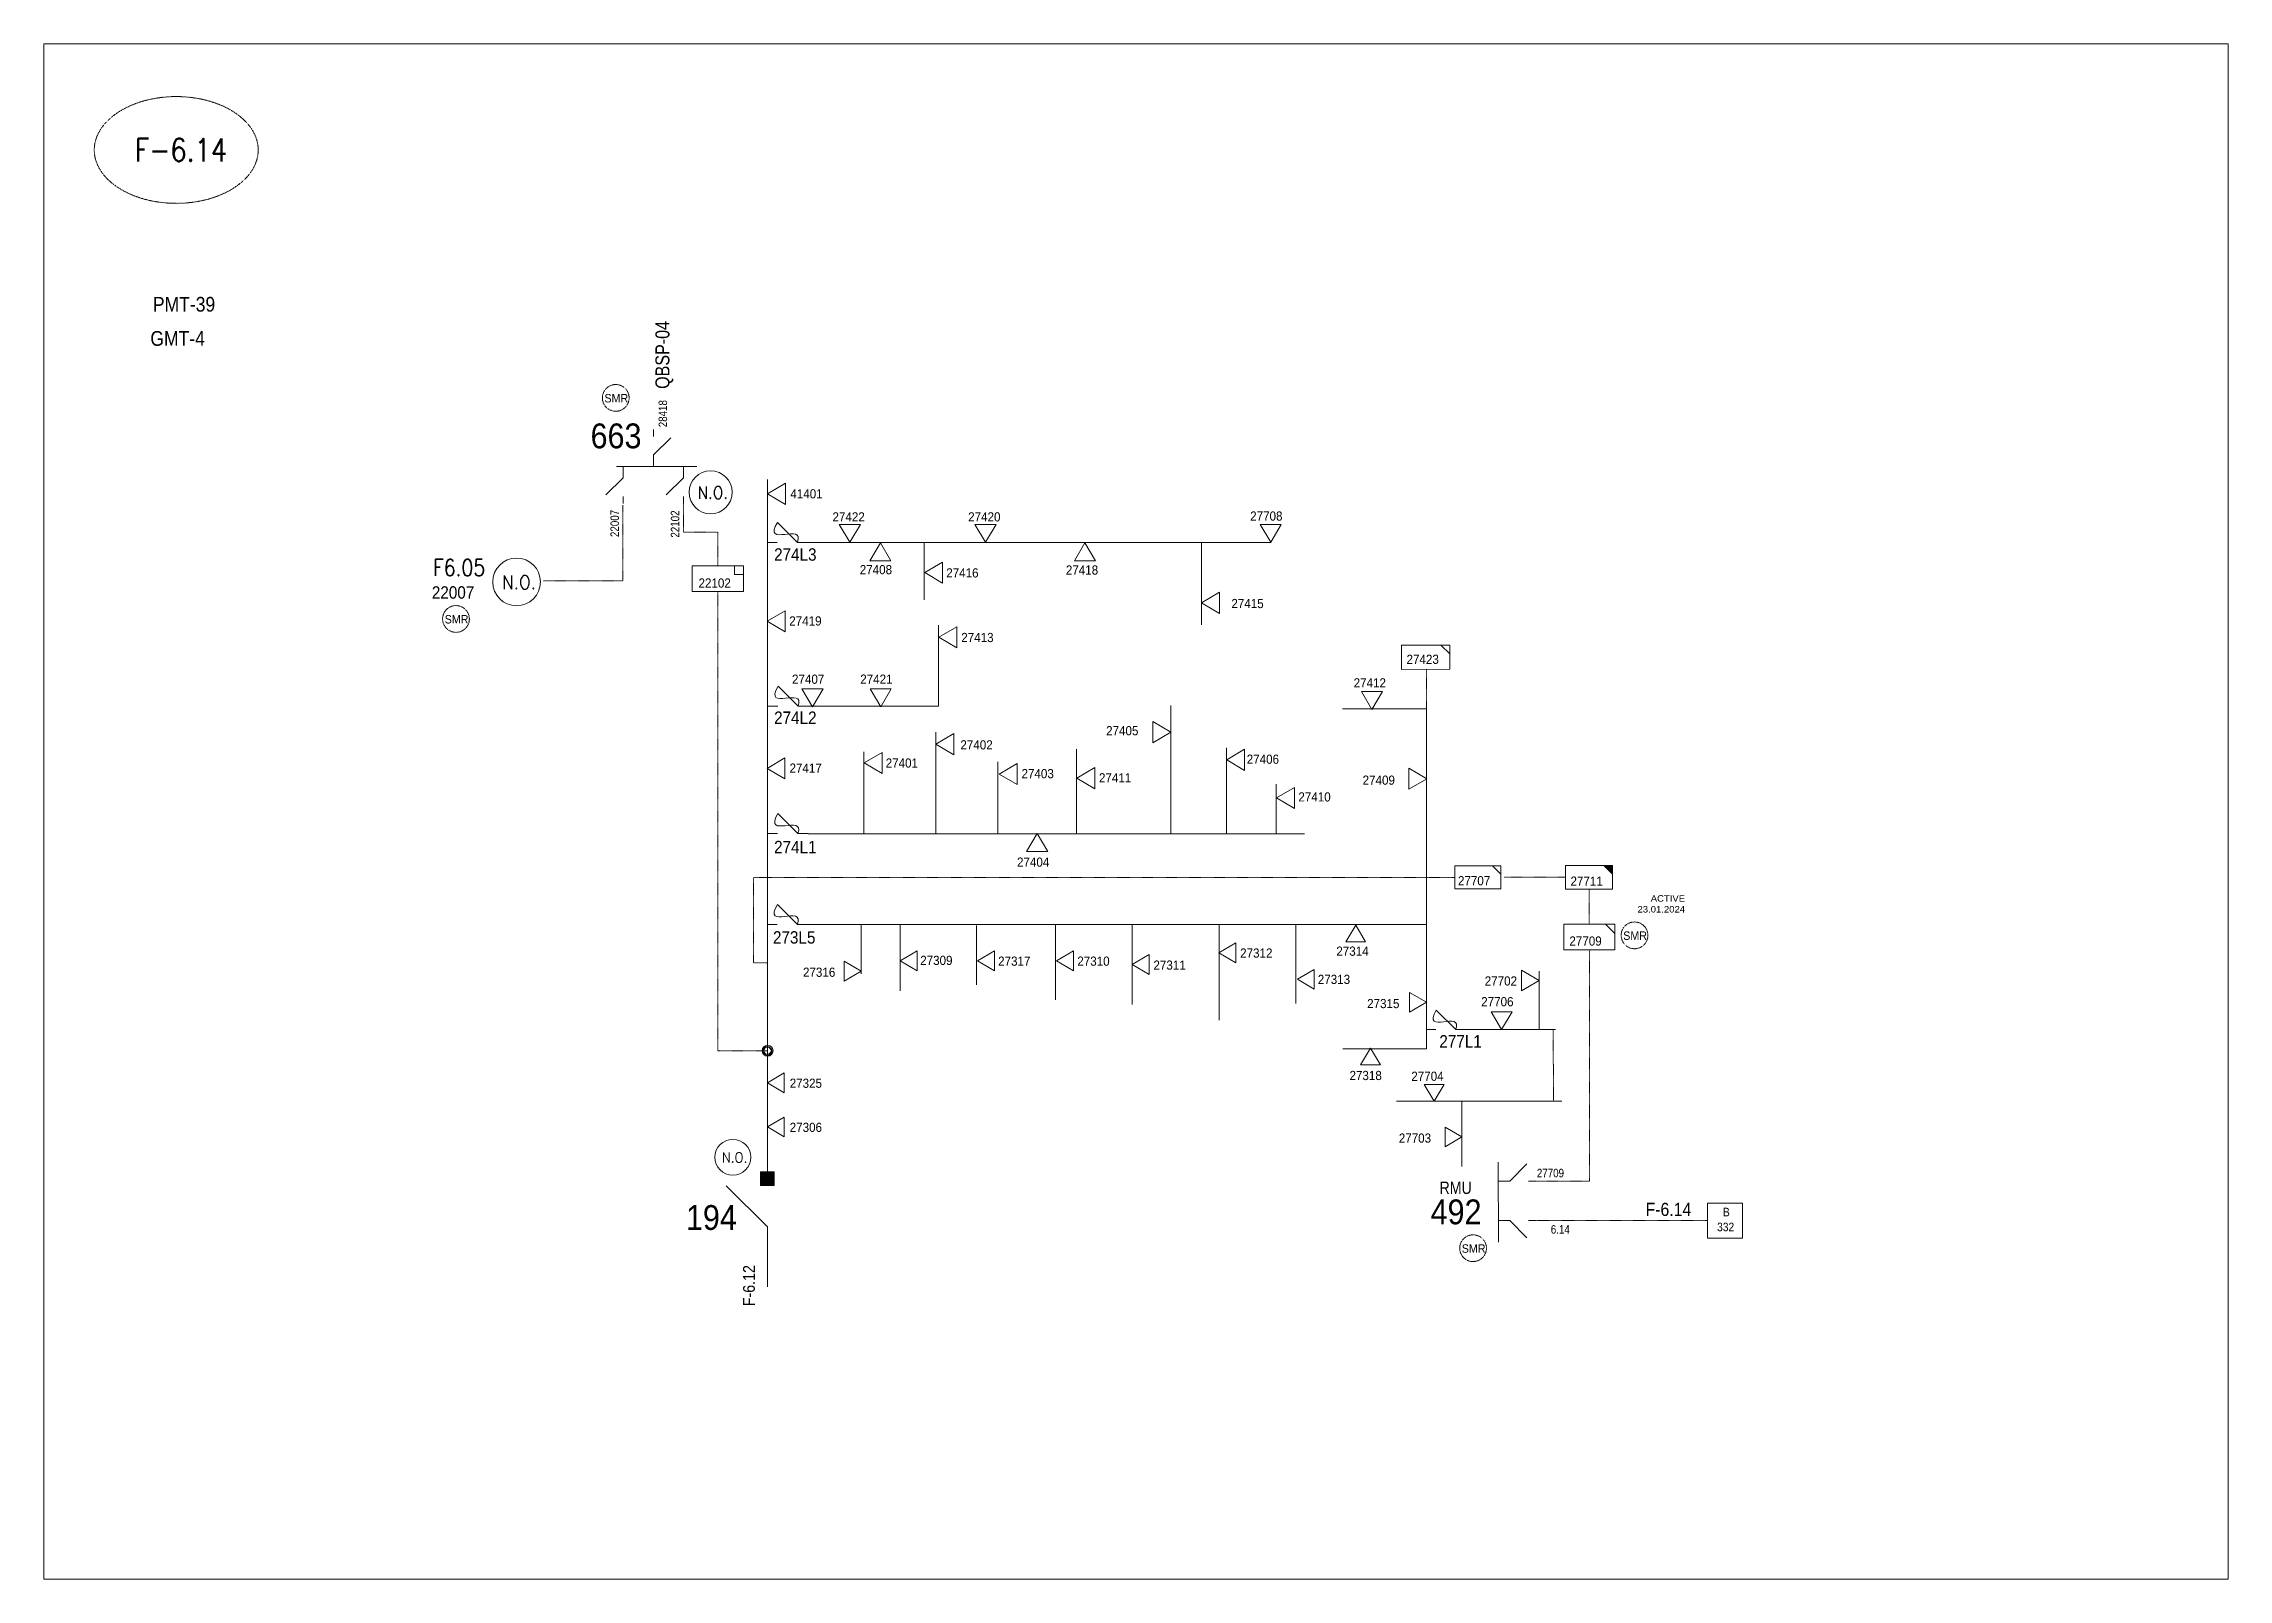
# Model space of a CAD drawing. Header units: metres. Extents: x 65984 to 144644, y -19036 to 23726.
# Drawn here: x 101633 to 102513, y 5369 to 5987 of the extents above; entities that cross this region are included whole.
import ezdxf
from ezdxf.enums import TextEntityAlignment as Align

# ---------------------------------------------------------------- set-up
doc = ezdxf.new("R2010")
doc.units = ezdxf.units.M
doc.header["$MEASUREMENT"] = 0
doc.linetypes.add('( Phantom )', pattern=[2.5, 1.25, -0.25, 0.25, -0.25, 0.25, -0.25])
doc.linetypes.add('DGN Style 3', pattern=[0.013877, 0, -0.013877])
doc.layers.get('0').update_dxf_attribs({"color": 95, "lineweight": 40})
for name, color, linetype, lineweight in [('ABS', 7, 'Continuous', 40), ('ABS NUMBER', 112, 'Continuous', 30), ('d_eos', 111, 'Continuous', 40), ('d_eos no', 121, 'Continuous', 40), ('d_fco', 5, 'Continuous', 40), ('d_fco text', 95, 'Continuous', 40), ('d_oh branch', 94, 'Continuous', 40), ('d_switch', 95, 'Continuous', 40), ('d_tf', 1, 'Continuous', 40), ('d_tf no', 6, 'Continuous', 40), ('d_ug cable', 95, 'Continuous', 40), ('d_unit sub', 7, 'Continuous', 40), ('fedr no', 95, 'Continuous', 40), ('GRID STATION  04', 7, 'Continuous', 40), ('GRID STATION 01', 7, 'Continuous', 40), ('Level 37', 7, 'Continuous', 0), ('O H MAIN FEEDER', 4, 'Continuous', 100), ('SW N O', 114, 'Continuous', 30)]:
    doc.layers.add(name, color=color, linetype=linetype, lineweight=lineweight)
doc.styles.add('NASKHF', font='naskhf.shx', dxfattribs={"height": 8})
doc.styles.get("Standard").update_dxf_attribs({"font": 'txt.shx'})
doc.styles.add('Style-Arial', font='arial.ttf')
doc.styles.add('Style-ENGINEERING', font='ENGINEERING.shx')
doc.styles.add('Style-msdefault', font='msdefault.shx')
doc.styles.add('Style-STANDARD', font='STANDARD.shx')

msp = doc.modelspace()

# ---------------------------------------------------------------- texts
at = {"color": 4, "insert": (102293.75, 5637.07), "char_height": 2.6188, "attachment_point": 9}
msp.add_mtext('\\FENGINEERING;\\H1x;\\W1.09375;ACTIVE\\P23.01.2024', dxfattribs=at)
at = {"layer": 'ABS NUMBER', "color": 7, "lineweight": 13, "style": 'Style-Arial', "width": 0.88}
msp.add_text('194', height=10, dxfattribs=at).set_placement((101891.3, 5519.27), align=Align.TOP_LEFT)
at = {"layer": 'd_eos no', "color": 2, "linetype": 'Continuous', "lineweight": 13, "style": 'Style-Arial', "width": 0.88}
msp.add_text('663', height=10, dxfattribs=at).set_placement((101852.89, 5834.08), align=Align.TOP_LEFT)
at = {"layer": 'd_fco text', "color": 7, "linetype": 'Continuous', "lineweight": 13, "style": 'Style-msdefault', "width": 0.92}
for s, p in [('274L3', (101926.81, 5783.8)), ('274L2', (101926.81, 5718.07)), ('274L1', (101926.81, 5665.97)), ('277L1', (102194.77, 5587.72))]:
    msp.add_text(s, height=5, dxfattribs=at).set_placement(p, align=Align.TOP_LEFT)
at = {"layer": 'd_fco text', "color": 2, "linetype": 'Continuous', "lineweight": 13, "style": 'Style-msdefault', "width": 0.92}
msp.add_text('22007', height=5, dxfattribs=at).set_placement((101788.95, 5768.51), align=Align.TOP_LEFT)
at = {"layer": 'd_fco text', "color": 7, "linetype": 'DGN Style 3', "lineweight": 13, "style": 'Style-msdefault', "width": 0.92}
msp.add_text('273L5', height=5, dxfattribs=at).set_placement((101926.36, 5629.59), align=Align.TOP_LEFT)
at = {"layer": 'd_switch', "color": 55, "linetype": 'Continuous', "lineweight": 13, "style": 'Style-ENGINEERING', "width": 0.857143}
msp.add_text('QBSP-04', height=5.648, rotation=90, dxfattribs=at).set_placement((101879.01, 5848.01), align=Align.TOP_LEFT)
at = {"layer": 'd_switch', "color": 131, "linetype": 'Continuous', "lineweight": 13, "style": 'Style-ENGINEERING', "width": 0.857143}
for s, p in [('28418', (101880.28, 5832.56)), ('22007', (101860.89, 5788.34)), ('22102', (101885.21, 5788.11))]:
    msp.add_text(s, height=3.43, rotation=90, dxfattribs=at).set_placement(p, align=Align.TOP_LEFT)
at = {"layer": 'd_switch', "color": 3, "linetype": 'Continuous', "lineweight": 13, "insert": (102277.84, 5520.18), "char_height": 5.2887, "attachment_point": 1, "style": 'NASKHF'}
msp.add_mtext('\\Fmsdefault;\\H1x;\\W0.9;F-6.14\\P', dxfattribs=at)
at = {"layer": 'd_switch', "color": 7, "linetype": 'Continuous', "lineweight": 13, "insert": (102247.31, 5511.19), "char_height": 3.43, "attachment_point": 3, "style": 'NASKHF'}
msp.add_mtext('\\FENGINEERING;\\H1x;\\W0.857143;6.14', dxfattribs=at)
at = {"layer": 'd_switch', "color": 2, "linetype": 'Continuous', "lineweight": 13, "insert": (101919.13, 5478.54), "char_height": 4.7598, "attachment_point": 7, "rotation": 90, "style": 'NASKHF'}
msp.add_mtext('\\Fmsdefault;\\H1x;\\W0.9;F-6.12\\P', dxfattribs=at)
at = {"layer": 'd_tf no', "color": 1, "linetype": 'Continuous', "lineweight": 40, "style": 'Style-msdefault', "width": 0.945946}
for p in [(101858.48, 5845.96), (101794.13, 5756.92), (102268.84, 5629.49), (102203.8, 5503.48)]:
    msp.add_text('SMR', height=3.406, dxfattribs=at).set_placement(p, align=Align.TOP_LEFT)
at = {"layer": 'd_tf no', "color": 3, "linetype": 'Continuous', "lineweight": 13, "style": 'Style-msdefault', "width": 0.945946}
for s, p in [('41401', (101933.36, 5807.61)), ('27422', (101950.33, 5798.31)), ('27420', (102004.98, 5798.31)), ('27708', (102118.57, 5798.64)), ('27408', (101961.32, 5777.05)), ('27416', (101996.15, 5775.75)), ('27418', (102044.33, 5776.91)), ('22102', (101896.37, 5771.68)), ('27419', (101932.92, 5756.4)), ('27413', (102002.2, 5749.73)), ('27407', (101934.03, 5732.94)), ('27421', (101961.51, 5732.94)), ('27405', (102060.55, 5712.18)), ('27402', (102001.86, 5706.48)), ('27417', (101933.02, 5697.12)), ('27401', (101971.76, 5699.17)), ('27403', (102026.47, 5694.9)), ('27411', (102057.66, 5693.2)), ('27406', (102117.19, 5700.71)), ('27410', (102137.99, 5685.52)), ('27409', (102163.86, 5692.27)), ('27404', (102024.65, 5659.25)), ('27707', (102202.26, 5651.76)), ('27711', (102247.59, 5651.59)), ('27314', (102153.28, 5623.39)), ('27316', (101938.45, 5614.91)), ('27309', (101985.66, 5619.67)), ('27317', (102017.05, 5619.37)), ('27310', (102048.95, 5619.37)), ('27311', (102079.61, 5617.77)), ('27312', (102114.53, 5622.63)), ('27313', (102145.81, 5612.02)), ('27315', (102165.69, 5602.29)), ('27325', (101933.1, 5570.2)), ('27318', (102158.58, 5573.32)), ('27704', (102183.48, 5573.01)), ('27306', (101933.1, 5552.43)), ('27703', (102178.43, 5548.1))]:
    msp.add_text(s, height=3.7, dxfattribs=at).set_placement(p, align=Align.TOP_LEFT)
for s, p in [('27415', (102124.02, 5763.41)), ('27702', (102226.06, 5611.39))]:
    msp.add_text(s, height=3.7, dxfattribs=at).set_placement(p, align=Align.TOP_RIGHT)
for s, p in [('27423', (102181.55, 5737.25)), ('27412', (102160.25, 5727.76)), ('27706', (102211.63, 5599.34))]:
    msp.add_text(s, height=3.7, dxfattribs=at).set_placement(p)
at = {"layer": 'd_tf no', "color": 121, "linetype": 'Continuous', "lineweight": 13, "style": 'Style-msdefault', "width": 0.945946}
msp.add_text('27709', height=3.7, dxfattribs=at).set_placement((102247.15, 5627.47), align=Align.TOP_LEFT)
at = {"layer": 'fedr no', "color": 6, "linetype": 'Continuous', "lineweight": 13, "style": 'Style-STANDARD', "width": 0.909091}
msp.add_text('F-6.14', height=9.19, dxfattribs=at).set_placement((101687.89, 5944.24), align=Align.MIDDLE_CENTER)
at = {"layer": 'fedr no', "color": 55, "linetype": 'Continuous', "lineweight": 13, "style": 'Style-STANDARD', "width": 0.909091}
msp.add_text('F6.05', height=6.708, dxfattribs=at).set_placement((101799.96, 5776.03), align=Align.MIDDLE_CENTER)
at = {"layer": 'GRID STATION  04', "color": 3, "linetype": 'Continuous', "lineweight": 13, "style": 'Style-msdefault', "width": 0.888889}
for s, height, p in [('B', 3.47, (102309, 5518.19)), ('332', 3.468, (102306.65, 5512.19))]:
    msp.add_text(s, height=height, rotation=0.03165, dxfattribs=at).set_placement(p, align=Align.TOP_LEFT)
at = {"layer": 'GRID STATION 01', "linetype": 'Continuous', "lineweight": 13, "style": 'Style-msdefault', "width": 0.888889}
for s, p in [('PMT-39', (101676.58, 5885.06)), ('GMT-4', (101675.57, 5871.29))]:
    msp.add_text(s, height=5.94, dxfattribs=at).set_placement(p, align=Align.TOP_LEFT)
at = {"layer": 'Level 37', "color": 2, "linetype": 'Continuous', "lineweight": 13, "style": 'Style-msdefault', "width": 0.854701}
msp.add_text('RMU', height=4.993, dxfattribs=at).set_placement((102201.33, 5526.25), align=Align.MIDDLE_CENTER)
at = {"layer": 'Level 37', "color": 2, "linetype": 'Continuous', "lineweight": 13, "style": 'Style-Arial', "width": 0.88}
msp.add_text('492', height=10, dxfattribs=at).set_placement((102191.26, 5521.53), align=Align.TOP_LEFT)
at = {"layer": 'Level 37', "color": 7, "linetype": 'Continuous', "lineweight": 13, "insert": (102234.05, 5533.89), "char_height": 3.43, "attachment_point": 1, "style": 'NASKHF'}
msp.add_mtext('\\FENGINEERING;\\H1x;\\W0.857143;27709\\P', dxfattribs=at)

# ---------------------------------------------------------------- blocks, each defined once
blk = doc.blocks.new('TF_8')
at = {"color": 0, "linetype": 'ByBlock', "lineweight": -2}
blk.add_line((6.3, 4.95), (9.9, 1.35), dxfattribs=at)
blk.add_3dface([(-10.1, 4.95), (9.9, 4.95), (9.9, -5.05), (-10.1, -5.05)], dxfattribs=at)
blk = doc.blocks.new('exist.us-1000kva')
at = {"color": 0, "linetype": 'ByBlock', "lineweight": -2, "flags": 128}
blk.add_lwpolyline([(40, 12.9), (32.8, 20), (40, 20)], close=True, dxfattribs=at)
at = {"color": 0, "linetype": 'ByBlock', "lineweight": -2, "extrusion": (0, 0, -1)}
blk.add_solid([(-40, 12.9), (-32.8, 20), (-40, 20)], dxfattribs=at)
at = {"color": 0, "linetype": 'ByBlock', "lineweight": -2, "xscale": 2, "yscale": 2}
blk.add_blockref('TF_8', (20.2, 10.1), dxfattribs=at)
blk = doc.blocks.new('*U1012')
at = {"layer": 'd_fco', "color": 7, "linetype": 'Continuous', "lineweight": 13}
blk.add_line((-4.6, 4.2), (-10.1, 4.2), dxfattribs=at)
at = {"layer": 'd_fco', "color": 7, "linetype": 'Continuous', "lineweight": 13, "flags": 128}
blk.add_lwpolyline([(13, 4.2), (7.1, 4.2), (-4.4, -7.3)], dxfattribs=at)
at = {"layer": 'd_fco', "color": 7, "linetype": 'Continuous', "lineweight": 13}
blk.add_open_spline([(-4.4, -7.3), (-13, 7.7), (11.6, -7.7), (7.1, 4.2)], degree=3, dxfattribs=at)
blk = doc.blocks.new('FUSE01')
at = {"color": 0, "linetype": 'ByBlock', "lineweight": -2}
blk.add_line((0, -17.15), (0, -22.55), dxfattribs=at)
at = {"color": 0, "linetype": 'ByBlock', "lineweight": -2, "flags": 128}
blk.add_lwpolyline([(0, 0.05), (0, -5.75), (-11.2, -16.95)], dxfattribs=at)
at = {"color": 0, "linetype": 'ByBlock', "lineweight": -2}
blk.add_open_spline([(-11.2, -16.95), (3.4, -25.35), (-11.6, -1.35), (0, -5.75)], degree=3, dxfattribs=at)
blk = doc.blocks.new('TF3')
at = {"color": 0, "linetype": 'ByBlock', "lineweight": -2}
for p, q in [((11.3, 9), (18.3, 9)), ((18.3, 9), (18.3, 2))]:
    blk.add_line(p, q, dxfattribs=at)
at = {"color": 0, "linetype": 'ByBlock', "lineweight": -2, "flags": 128}
blk.add_lwpolyline([(18.3, 2), (11.3, 2), (11.3, 9)], dxfattribs=at)
at = {"color": 0, "linetype": 'ByBlock', "lineweight": -2}
blk.add_3dface([(-21.7, 9), (18.3, 9), (18.3, -11), (-21.7, -11)], dxfattribs=at)
blk = doc.blocks.new('*U1137')
at = {"layer": 'd_eos', "color": 2, "linetype": 'Continuous', "lineweight": 13, "ltscale": 0.638341}
for p, q in [((-4.65, 11.34), (-11.44, 18.34)), ((-12.09, 11.34), (-14.91, 11.34)), ((0, 11.34), (-4.65, 11.34)), ((0, 14.01), (0, -18.32)), ((-4.65, -12.95), (-11.44, -5.95)), ((0, -0.8), (4.65, -0.8)), ((4.65, -0.8), (11.45, -7.81)), ((12.1, -0.8), (14.92, -0.8)), ((-12.09, -12.95), (-14.92, -12.95)), ((0, -12.95), (-4.65, -12.95))]:
    blk.add_line(p, q, dxfattribs=at)
blk = doc.blocks.new('ABS2_1_1')
at = {"color": 0, "linetype": 'ByBlock', "lineweight": -2, "ltscale": 500}
for q in [(-29900, 43500), (0, 0)]:
    blk.add_line((0, 13600), q, dxfattribs=at)
at = {"color": 0, "linetype": 'ByBlock', "lineweight": -2, "ltscale": 500, "flags": 128}
for points in [[(5000, 43600), (-5000, 43600), (-5000, 53600), (5000, 53600)], [(3791, 49653), (3791, 49653), (3791, 49653)]]:
    blk.add_lwpolyline(points, close=True, dxfattribs=at)
at = {"color": 0, "linetype": 'ByBlock', "lineweight": -2, "ltscale": 500}
for points in [[(5000, 43600), (-5000, 43600), (5000, 53600), (-5000, 53600)], [(3791, 49653), (3791, 49653), (3791, 49653)]]:
    blk.add_solid(points, dxfattribs=at)
blk = doc.blocks.new('*U1138')
at = {"layer": 'SW N O', "color": 3, "lineweight": 13, "ltscale": 0.426762}
blk.add_circle((0, 0), 16.8, dxfattribs=at)
at = {"layer": 'SW N O', "color": 3, "lineweight": 13, "style": 'Style-STANDARD'}
blk.add_text('N.O.', height=9.6, dxfattribs=at).set_placement((1.7, -0.2), align=Align.MIDDLE_CENTER)
blk = doc.blocks.new('TRA1_941')
at = {"layer": 'd_tf', "color": 3, "linetype": 'Continuous', "lineweight": 13, "ltscale": 0.000361655, "flags": 128}
blk.add_lwpolyline([(10, -17), (0, 0), (-10, -17)], close=True, dxfattribs=at)
blk = doc.blocks.new('TRA1_940')
at = {"layer": 'd_tf', "color": 3, "linetype": 'Continuous', "lineweight": 13, "ltscale": 0.000361655, "xscale": 1.000046566207836, "yscale": 1.000046566207836, "zscale": 1.000046566207836, "rotation": 180}
blk.add_blockref('TRA1_941', (0, 0), dxfattribs=at)
blk = doc.blocks.new('TRA1_943')
at = {"layer": 'd_tf', "color": 3, "linetype": 'Continuous', "lineweight": 13, "ltscale": 0.000361655, "flags": 128}
blk.add_lwpolyline([(10, -17), (0, 0), (-10, -17)], close=True, dxfattribs=at)
blk = doc.blocks.new('TRA1_942')
at = {"layer": 'd_tf', "color": 3, "linetype": 'Continuous', "lineweight": 13, "ltscale": 0.000361655, "xscale": 1.000046566207836, "yscale": 1.000046566207836, "zscale": 1.000046566207836, "rotation": 180}
blk.add_blockref('TRA1_943', (0, 0), dxfattribs=at)
blk = doc.blocks.new('TRA1_945')
at = {"layer": 'd_tf', "color": 3, "linetype": 'Continuous', "lineweight": 13, "ltscale": 0.000361655, "flags": 128}
blk.add_lwpolyline([(9.9, -17), (-0.1, 0), (-10.1, -17)], close=True, dxfattribs=at)
blk = doc.blocks.new('TRA1_944')
at = {"layer": 'd_tf', "color": 3, "linetype": 'Continuous', "lineweight": 13, "ltscale": 0.000361655, "xscale": 1.000046566207836, "yscale": 1.000046566207836, "zscale": 1.000046566207836, "rotation": 180}
blk.add_blockref('TRA1_945', (0, 0), dxfattribs=at)
blk = doc.blocks.new('TRA1_947')
at = {"layer": 'd_tf', "color": 3, "linetype": 'Continuous', "lineweight": 13, "ltscale": 0.000361655, "extrusion": (0, 0, -1), "flags": 128}
blk.add_lwpolyline([(-10, -17), (0, 0), (10, -17)], close=True, dxfattribs=at)
blk = doc.blocks.new('TRA1_946')
at = {"layer": 'd_tf', "color": 3, "linetype": 'Continuous', "lineweight": 13, "ltscale": 0.000361655, "xscale": 1.000046566207834, "yscale": 1.000046566207834, "zscale": 1.000046566207834, "rotation": 180}
blk.add_blockref('TRA1_947', (0, 0), dxfattribs=at)
blk = doc.blocks.new('*U1458')
at = {"layer": 'SW N O', "color": 3, "lineweight": 13, "ltscale": 0.426762}
blk.add_circle((0, 0), 16.8, dxfattribs=at)
at = {"layer": 'SW N O', "color": 3, "lineweight": 13, "style": 'Style-STANDARD'}
blk.add_text('N.O.', height=9.6, dxfattribs=at).set_placement((1.7, -0.2), align=Align.MIDDLE_CENTER)
blk = doc.blocks.new('*U4406')
at = {"layer": 'SW N O', "color": 3, "lineweight": 13, "ltscale": 0.426762}
blk.add_circle((0, 0), 16.8, dxfattribs=at)
at = {"layer": 'SW N O', "color": 3, "lineweight": 13, "style": 'Style-STANDARD'}
blk.add_text('N.O.', height=9.6, dxfattribs=at).set_placement((1.7, -0.2), align=Align.MIDDLE_CENTER)

# ---------------------------------------------------------------- linework, layer by layer
at = {"color": 3, "linetype": '( Phantom )', "lineweight": 13, "ltscale": 24.598225}
msp.add_circle((101924.12, 5581.26), 1.79, dxfattribs=at)
at = {"layer": 'd_eos', "color": 2, "linetype": 'Continuous', "lineweight": 13, "ltscale": 0.638341}
for p, q in [((102218.52, 5536.62), (102218.53, 5504.29)), ((102223.17, 5528.87), (102229.97, 5535.87)), ((102218.52, 5528.87), (102223.17, 5528.87)), ((102230.62, 5528.87), (102233.44, 5528.87)), ((102218.52, 5513.01), (102223.17, 5513.01)), ((102223.17, 5513.01), (102229.97, 5506.01)), ((102230.62, 5513.01), (102233.44, 5513.01))]:
    msp.add_line(p, q, dxfattribs=at)
at = {"layer": 'd_oh branch', "color": 3, "linetype": 'Continuous', "lineweight": 13}
for p, q in [((101924.12, 5786.19), (101924.12, 5811.47)), ((101940.32, 5786.19), (102126.84, 5786.19)), ((101987.3, 5763.04), (101987.3, 5786.19)), ((102098.95, 5786.19), (102098.95, 5752.95)), ((101993.04, 5720.17), (101993.04, 5752.81)), ((101940.6, 5720.17), (101993.04, 5720.17)), ((102086.68, 5668.86), (102086.68, 5720.54)), ((101991.97, 5668.86), (101991.97, 5709.79)), ((102048.57, 5668.86), (102048.57, 5702.86)), ((102109.06, 5668.86), (102109.06, 5703.43)), ((101962.97, 5668.86), (101962.97, 5701.8)), ((102016.92, 5668.86), (102016.92, 5697.75)), ((102129.06, 5668.86), (102129.06, 5688.75)), ((101940.5, 5668.86), (102140.46, 5668.86)), ((101961.84, 5632.29), (101961.84, 5612.37)), ((101977.55, 5632.33), (101977.55, 5605.57)), ((102008.28, 5631.84), (102008.28, 5607.98)), ((102040.22, 5632.33), (102040.22, 5601.95)), ((102071.06, 5632.33), (102071.06, 5600.01)), ((102106.13, 5632.33), (102106.13, 5593.76)), ((102136.91, 5632.28), (102136.91, 5600.51)), ((102234.94, 5613.43), (102234.94, 5589.93))]:
    msp.add_line(p, q, dxfattribs=at)
at = {"layer": 'd_oh branch', "color": 3, "linetype": 'Continuous', "lineweight": 13, "flags": 128}
for points in [[(102189.62, 5719.13), (102155.76, 5719.13)], [(102189.62, 5585.3), (102189.62, 5719.13)], [(101940.32, 5632.29), (102189.62, 5632.29)], [(102189.61, 5601.43), (102189.61, 5582.14), (102155.9, 5582.14)], [(102204.36, 5589.94), (102241.5, 5589.93)], [(102244.04, 5561.06), (102177.52, 5561.06)], [(102203.87, 5534.85), (102203.87, 5561.06)]]:
    msp.add_lwpolyline(points, dxfattribs=at)
at = {"layer": 'd_ug cable', "color": 131, "linetype": 'DGN Style 3', "lineweight": 13}
for p, q in [((101865.92, 5770.89), (101865.92, 5801.13)), ((101865.86, 5770.66), (101833.92, 5770.66))]:
    msp.add_line(p, q, dxfattribs=at)
at = {"layer": 'd_ug cable', "color": 3, "linetype": 'DGN Style 3', "lineweight": 13}
for p, q in [((102189.62, 5719.13), (102189.62, 5735.17)), ((102220.83, 5651.29), (102245.55, 5651.29))]:
    msp.add_line(p, q, dxfattribs=at)
at = {"layer": 'd_ug cable', "color": 3, "linetype": 'DGN Style 3', "lineweight": 13, "flags": 128}
for points in [[(101890.34, 5801.88), (101890.34, 5790.29), (101904.19, 5790.29), (101904.19, 5776.8)], [(101904.19, 5766.46), (101904.19, 5581.46), (101924.12, 5581.46)], [(101924.12, 5616.8), (101918.48, 5616.8), (101918.48, 5651.24), (102201.05, 5651.24)], [(102255.18, 5646.54), (102255.18, 5632.36)], [(102255.19, 5622.11), (102255.19, 5528.87), (102233.44, 5528.87)], [(102240.73, 5561.06), (102240.64, 5589.94)], [(102233.44, 5513.01), (102302.76, 5513.01)]]:
    msp.add_lwpolyline(points, dxfattribs=at)
at = {"layer": 'd_ug cable', "color": 2, "linetype": 'DGN Style 3', "lineweight": 13}
for centre in [(101863.03, 5844.38), (101798.68, 5755.34), (102273.39, 5627.91), (102208.35, 5501.9)]:
    msp.add_circle(centre, 5.39, dxfattribs=at)
at = {"layer": 'fedr no', "color": 82, "linetype": 'DGN Style 3', "lineweight": 13, "true_color": 0x1dc70e}
msp.add_ellipse((101686, 5944.24), major_axis=(33.02, 0), ratio=0.651175, dxfattribs=at)
at = {"layer": 'GRID STATION  04', "color": 3, "linetype": 'Continuous', "lineweight": 13, "ltscale": 0.39177, "flags": 128}
msp.add_lwpolyline([(102302.76, 5505.91), (102302.75, 5520.07), (102316.91, 5520.07), (102316.91, 5505.92)], close=True, dxfattribs=at)
at = {"layer": 'O H MAIN FEEDER', "color": 3, "lineweight": 13, "ltscale": 0.426762}
for p, q in [((101924.12, 5529.92), (101924.12, 5786.19)), ((101924.12, 5502.91), (101924.12, 5486.29))]:
    msp.add_line(p, q, dxfattribs=at)
at = {"layer": 'O H MAIN FEEDER', "color": 140, "linetype": 'Continuous', "lineweight": 13, "flags": 128}
msp.add_lwpolyline([(101632.61, 5987.04), (102512.56, 5987.04), (102512.56, 5368.54), (101632.61, 5368.54)], close=True, dxfattribs=at)
at = {"layer": 'O H MAIN FEEDER', "color": 3, "lineweight": 13, "ltscale": 0.488306}
for centre, radius in [((101924.18, 5581.42), 2.21), ((101924.12, 5581.46), 1.47)]:
    msp.add_circle(centre, radius, dxfattribs=at)

# ---------------------------------------------------------------- block references
at = {"layer": 'ABS', "color": 7, "linetype": 'Continuous', "lineweight": 13, "ltscale": 0.829472, "xscale": 0.000555747191877611, "yscale": 0.000555747191877611, "zscale": 0.0003680335276451397, "rotation": 359.9999999999998}
msp.add_blockref('ABS2_1_1', (101924.12, 5502.91), dxfattribs=at)
at = {"layer": 'd_eos', "color": 2, "linetype": 'Continuous', "lineweight": 13, "ltscale": 0.638341, "rotation": 90.00000000000001}
msp.add_blockref('*U1137', (101877.39, 5816.79), dxfattribs=at)
at = {"layer": 'd_fco', "color": 7, "linetype": 'Continuous', "lineweight": 13, "extrusion": (0, 0, -1), "xscale": 0.7, "yscale": 0.7, "zscale": 0.7, "rotation": 180}
for p in [(-101931.21, 5789.14), (-101931.49, 5723.11), (-101931.39, 5671.81), (-101931.21, 5635.24)]:
    msp.add_blockref('*U1012', p, dxfattribs=at)
at = {"layer": 'd_fco', "color": 7, "linetype": 'Continuous', "lineweight": 13, "xscale": 0.7, "yscale": 0.7, "zscale": 0.2499179648993302, "rotation": 269.9999999999999}
msp.add_blockref('FUSE01', (102205.4, 5589.94), dxfattribs=at)
at = {"layer": 'd_tf', "color": 3, "linetype": 'Continuous', "lineweight": 13, "ltscale": 0.000361655}
for name, p, xscale, yscale, zscale, rotation in [('TRA1_942', (101924.13, 5805.74), 0.425244286565288, 0.425244286565288, 0.425244286565288, 270), ('TRA1_942', (101969.63, 5786.04), 0.425244286565288, 0.425244286565288, 0.425244286565288, 180), ('TRA1_942', (102052, 5786.04), 0.425244286565288, 0.425244286565288, 0.425244286565288, 180), ('TRA1_942', (101987.48, 5774), 0.425244286565288, 0.425244286565288, 0.425244286565288, 270), ('TRA1_942', (101924.05, 5754.39), 0.425244286565288, 0.425244286565288, 0.425244286565288, 270), ('TRA1_942', (101993.16, 5747.97), 0.425244286565288, 0.425244286565288, 0.425244286565288, 270), ('TRA1_942', (101942.28, 5719.98), 0.425244286565288, 0.425244286565288, 0.425244286565288, 359.9999999999999), ('TRA1_942', (101969.77, 5719.98), 0.425244286565288, 0.425244286565288, 0.425244286565288, 359.9999999999999), ('TRA1_942', (101991.97, 5704.92), 0.425244286565288, 0.425244286565288, 0.425244286565288, 270), ('TRA1_942', (102109.12, 5698.6), 0.425244286565288, 0.425244286565288, 0.425244286565288, 270), ('TRA1_942', (101923.97, 5695.14), 0.425244286565288, 0.425244286565288, 0.425244286565288, 270), ('TRA1_942', (101963.08, 5697.33), 0.425244286565288, 0.425244286565288, 0.425244286565288, 270), ('TRA1_942', (102017.52, 5692.88), 0.425244286565288, 0.425244286565288, 0.425244286565288, 270), ('TRA1_942', (102048.78, 5691.23), 0.425244286565288, 0.425244286565288, 0.425244286565288, 270), ('TRA1_942', (102189.72, 5691), 0.425244286565288, 0.425244286565288, 0.425244286565288, 89.99999999999997), ('TRA1_942', (102129.17, 5683.27), 0.425244286565288, 0.425244286565288, 0.425244286565288, 270), ('TRA1_944', (102032.84, 5668.87), 0.425244286565288, 0.425244286565288, 0.425244286565288, 180), ('TRA1_940', (102161.08, 5632.05), 0.4, 0.4, 0.4, 180), ('TRA1_940', (102105.93, 5620.85), 0.4, 0.4, 0.4, 270), ('TRA1_940', (101961.88, 5613.5), 0.4, 0.4, 0.4, 89.99999999999997), ('TRA1_940', (101977.58, 5617.64), 0.4, 0.4, 0.4, 270), ('TRA1_940', (102008.79, 5617.61), 0.4, 0.4, 0.4, 270), ('TRA1_940', (102040.57, 5617.61), 0.4, 0.4, 0.4, 270), ('TRA1_940', (102071.05, 5616.15), 0.4, 0.4, 0.4, 270), ('TRA1_940', (102137.61, 5610.2), 0.4, 0.4, 0.4, 270), ('TRA1_940', (102189.59, 5600.93), 0.4, 0.4, 0.4, 89.99999999999997), ('TRA1_940', (102167.02, 5582.51), 0.4, 0.4, 0.4, 180), ('TRA1_940', (101924.12, 5568.48), 0.4, 0.4, 0.4, 270), ('TRA1_940', (102192.66, 5561.09), 0.4, 0.4, 0.4, 359.9999999999999), ('TRA1_940', (101924.12, 5550.72), 0.4, 0.4, 0.4, 270), ('TRA1_940', (102203.86, 5546.69), 0.4, 0.4, 0.4, 90.00000000000001)]:
    msp.add_blockref(name, p, dxfattribs=dict(at, xscale=xscale, yscale=yscale, zscale=zscale, rotation=rotation))
at = {"layer": 'd_tf', "color": 3, "linetype": 'Continuous', "lineweight": 13, "ltscale": 0.000361655, "xscale": 0.425244286565288, "yscale": 0.425244286565288, "zscale": 0.425244286565288}
for p in [(101957.32, 5786.21), (102011.97, 5786.21), (102126.85, 5786.21)]:
    msp.add_blockref('TRA1_942', p, dxfattribs=at)
at = {"layer": 'd_tf', "color": 3, "linetype": 'Continuous', "lineweight": 13, "ltscale": 0.000361655, "extrusion": (0, 0, -1)}
for name, p, xscale, yscale, zscale, rotation in [('TRA1_942', (-102098.95, 5761.85), 0.425244286565288, 0.425244286565288, 0.425244286565288, 89.99999999999999), ('TRA1_942', (-102167.62, 5718.85), 0.425244286565288, 0.425244286565288, 0.425244286565288, 359.9999999999999), ('TRA1_942', (-102086.63, 5709.74), 0.425244286565288, 0.425244286565288, 0.425244286565288, 269.9999999999999), ('TRA1_946', (-102234.93, 5609.68), 0.4167394008339825, 0.4167394008339825, 0.4167394008339825, 270)]:
    msp.add_blockref(name, p, dxfattribs=dict(at, xscale=xscale, yscale=yscale, zscale=zscale, rotation=rotation))
at = {"layer": 'd_tf', "color": 3, "linetype": 'Continuous', "lineweight": 13, "ltscale": 0.000361655, "extrusion": (0, 0, -1), "xscale": 0.425244286565288, "yscale": 0.425244286565288, "zscale": 0.425244286565288}
msp.add_blockref('TRA1_942', (-102219.87, 5589.94), dxfattribs=at)
at = {"layer": 'd_unit sub', "color": 3, "linetype": 'Continuous', "lineweight": 13, "xscale": 0.5170991744586576, "yscale": 0.5170991744586576, "zscale": 0.2499179648993302}
msp.add_blockref('TF3', (101905.06, 5772.15), dxfattribs=at)
at = {"layer": 'd_unit sub', "color": 3, "linetype": 'Continuous', "lineweight": 13}
for name, p, xscale, yscale, zscale, rotation in [('TF_8', (102189.31, 5739.97), 0.9729229537949721, 0.9729229537949721, 0.1913599289543796, 0.03999999999997193), ('TF_8', (102210.39, 5651.33), 0.9243342999377085, 0.9243342999377085, 0.212622143282644, 0.03999999999997193), ('exist.us-1000kva', (102245.55, 5646.54), 0.4734088433244503, 0.4747575433823739, 0.8199408297222128, 359.9999999999999)]:
    msp.add_blockref(name, p, dxfattribs=dict(at, xscale=xscale, yscale=yscale, zscale=zscale, rotation=rotation))
at = {"layer": 'd_unit sub', "color": 2, "linetype": 'Continuous', "lineweight": 13, "xscale": 1.025528770809535, "yscale": 1.025528770809535, "zscale": 0.2083697004169912, "rotation": 0.03999999999999999}
msp.add_blockref('TF_8', (102255.29, 5627.28), dxfattribs=at)
at = {"layer": 'SW N O', "color": 3, "lineweight": 13}
for name, p, xscale, yscale, zscale in [('*U4406', (101901.26, 5806.35), 0.5145617504452001, 0.5145617504452001, 0.5145617504452001), ('*U1458', (101823.1, 5770.26), 0.5717352782724446, 0.5717352782724446, 0.5717352782724446), ('*U1138', (101910.19, 5538.52), 0.4295531767636698, 0.4295531767636698, 0.4295531767636698)]:
    msp.add_blockref(name, p, dxfattribs=dict(at, xscale=xscale, yscale=yscale, zscale=zscale))

msp.set_redraw_order([(e.dxf.handle, doc.entitydb.next_handle()) for e in msp.query("TEXT MTEXT ATTDEF DIMENSION ARC_DIMENSION")])  # texts and dimensions are drawn at this point

doc.saveas('drawing.dxf')
